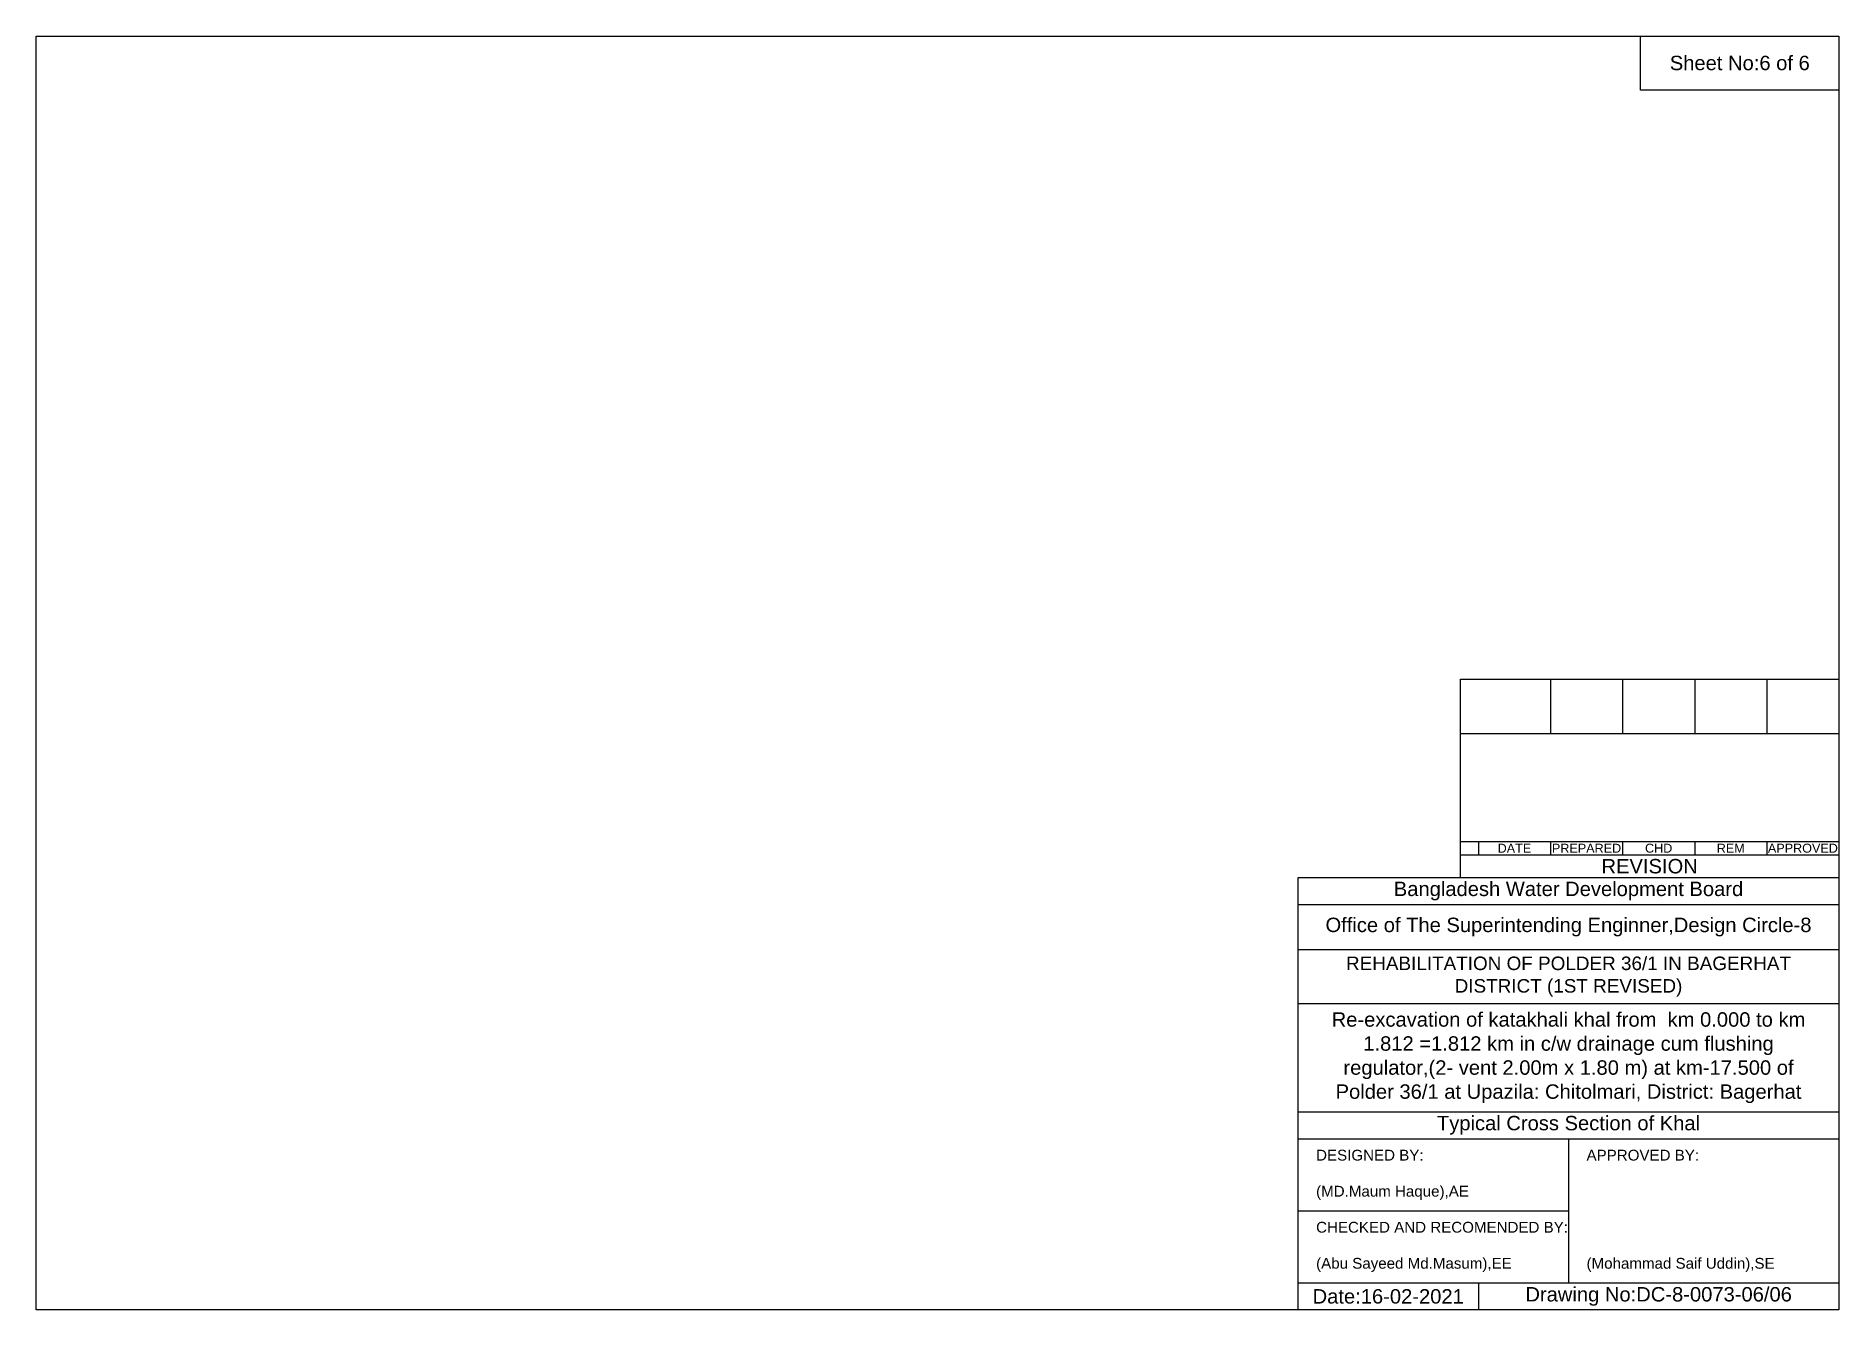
# Model space of a CAD drawing. Header units: inches. Extents: x 100000 to 145000, y -3535 to 0.
# Drawn here: x 140000 to 145000, y -3535 to 0 of the extents above; entities that cross this region are included whole.
import ezdxf

# ---------------------------------------------------------------- set-up
doc = ezdxf.new("R2010")
doc.units = ezdxf.units.IN
doc.header["$MEASUREMENT"] = 0
doc.styles.get("Standard").update_dxf_attribs({"font": 'arial.ttf'})

msp = doc.modelspace()

# ---------------------------------------------------------------- texts
at = {"char_height": 40, "attachment_point": 5}
for s, insert in [('Sheet No:6 of 6', (144725, -75)), ('Bangladesh Water Development Board', (144250, -2372.5)), ('Office of The Superintending Enginner,Design Circle-8', (144250, -2472.5))]:
    msp.add_mtext(s, dxfattribs=dict(at, insert=insert))
for s, insert, char_height, width, attachment_point in [('DATE', (144100, -2253.8), 25, 200, 5), ('PREPARED', (144300, -2253.8), 25, 200, 5), ('CHD', (144500, -2253.8), 25, 200, 5), ('REM', (144700, -2253.8), 25, 200, 5), ('APPROVED', (144900, -2253.8), 25, 200, 5), ('REVISION ', (144475, -2303.8), 40, 1050, 5), ('REHABILITATION OF POLDER 36/1 IN BAGERHAT DISTRICT (1ST REVISED)', (144250, -2610), 37.5, 1400, 5), ('Re-excavation of katakhali khal from  km 0.000 to km 1.812 =1.812 km in c/w drainage cum flushing regulator,(2- vent 2.00m x 1.80 m) at km-17.500 of Polder 36/1 at Upazila: Chitolmari, District: Bagerhat ^J', (144250, -2835), 40, 1400, 5), ('Typical Cross Section of Khal', (144250, -3022.5), 40, 1400, 5), ('DESIGNED BY:^J^J(MD.Maum Haque),AE', (143550, -3160), 30, 700, 4), ('APPROVED BY:^J^J^J^J^J^J(Mohammad Saif Uddin),SE', (144300, -3260), 30, 700, 4), ('CHECKED AND RECOMENDED BY:^J^J(Abu Sayeed Md.Masum),EE', (143550, -3360), 30, 700, 4), ('Date:16-02-2021', (143750, -3497.5), 40, 700, 5), ('Drawing No:DC-8-0073-06/06', (144500, -3497.5), 40, 1100, 5)]:
    msp.add_mtext(s, dxfattribs=dict(insert=insert, char_height=char_height, width=width, attachment_point=attachment_point))

# ---------------------------------------------------------------- linework, layer by layer
for points in [[(140000, 0), (145000, 0), (145000, -3535), (140000, -3535)], [(144450, 0), (145000, 0), (145000, -150), (144450, -150)]]:
    msp.add_lwpolyline(points, close=True)
for points in [[(143950, -2335), (143950, -1785), (145000, -1785)], [(144000, -1785), (144000, -1785)], [(144200, -1785), (144200, -1935)], [(144400, -1785), (144400, -1935)], [(144600, -1785), (144600, -1935)], [(144800, -1785), (144800, -1935)], [(143950, -1935), (145000, -1935)], [(143950, -2235), (145000, -2235)], [(144000, -2235), (144000, -2272.5)], [(144200, -2235), (144200, -2272.5)], [(144400, -2235), (144400, -2272.5)], [(144600, -2235), (144600, -2272.5)], [(144800, -2235), (144800, -2272.5)], [(143950, -2272.5), (145000, -2272.5)], [(143500, -3535), (143500, -2335), (145000, -2335)], [(143500, -2410), (145000, -2410)], [(143500, -2535), (145000, -2535)], [(143500, -2685), (145000, -2685)], [(143500, -2985), (145000, -2985)], [(143500, -3060), (145000, -3060)], [(144250, -3060), (144250, -3460)], [(143500, -3260), (144250, -3260)], [(143500, -3460), (145000, -3460)], [(144000, -3460), (144000, -3535)]]:
    msp.add_lwpolyline(points)

msp.set_redraw_order([(e.dxf.handle, doc.entitydb.next_handle()) for e in msp.query("TEXT MTEXT ATTDEF DIMENSION ARC_DIMENSION")])  # texts and dimensions are drawn at this point

doc.saveas('drawing.dxf')
